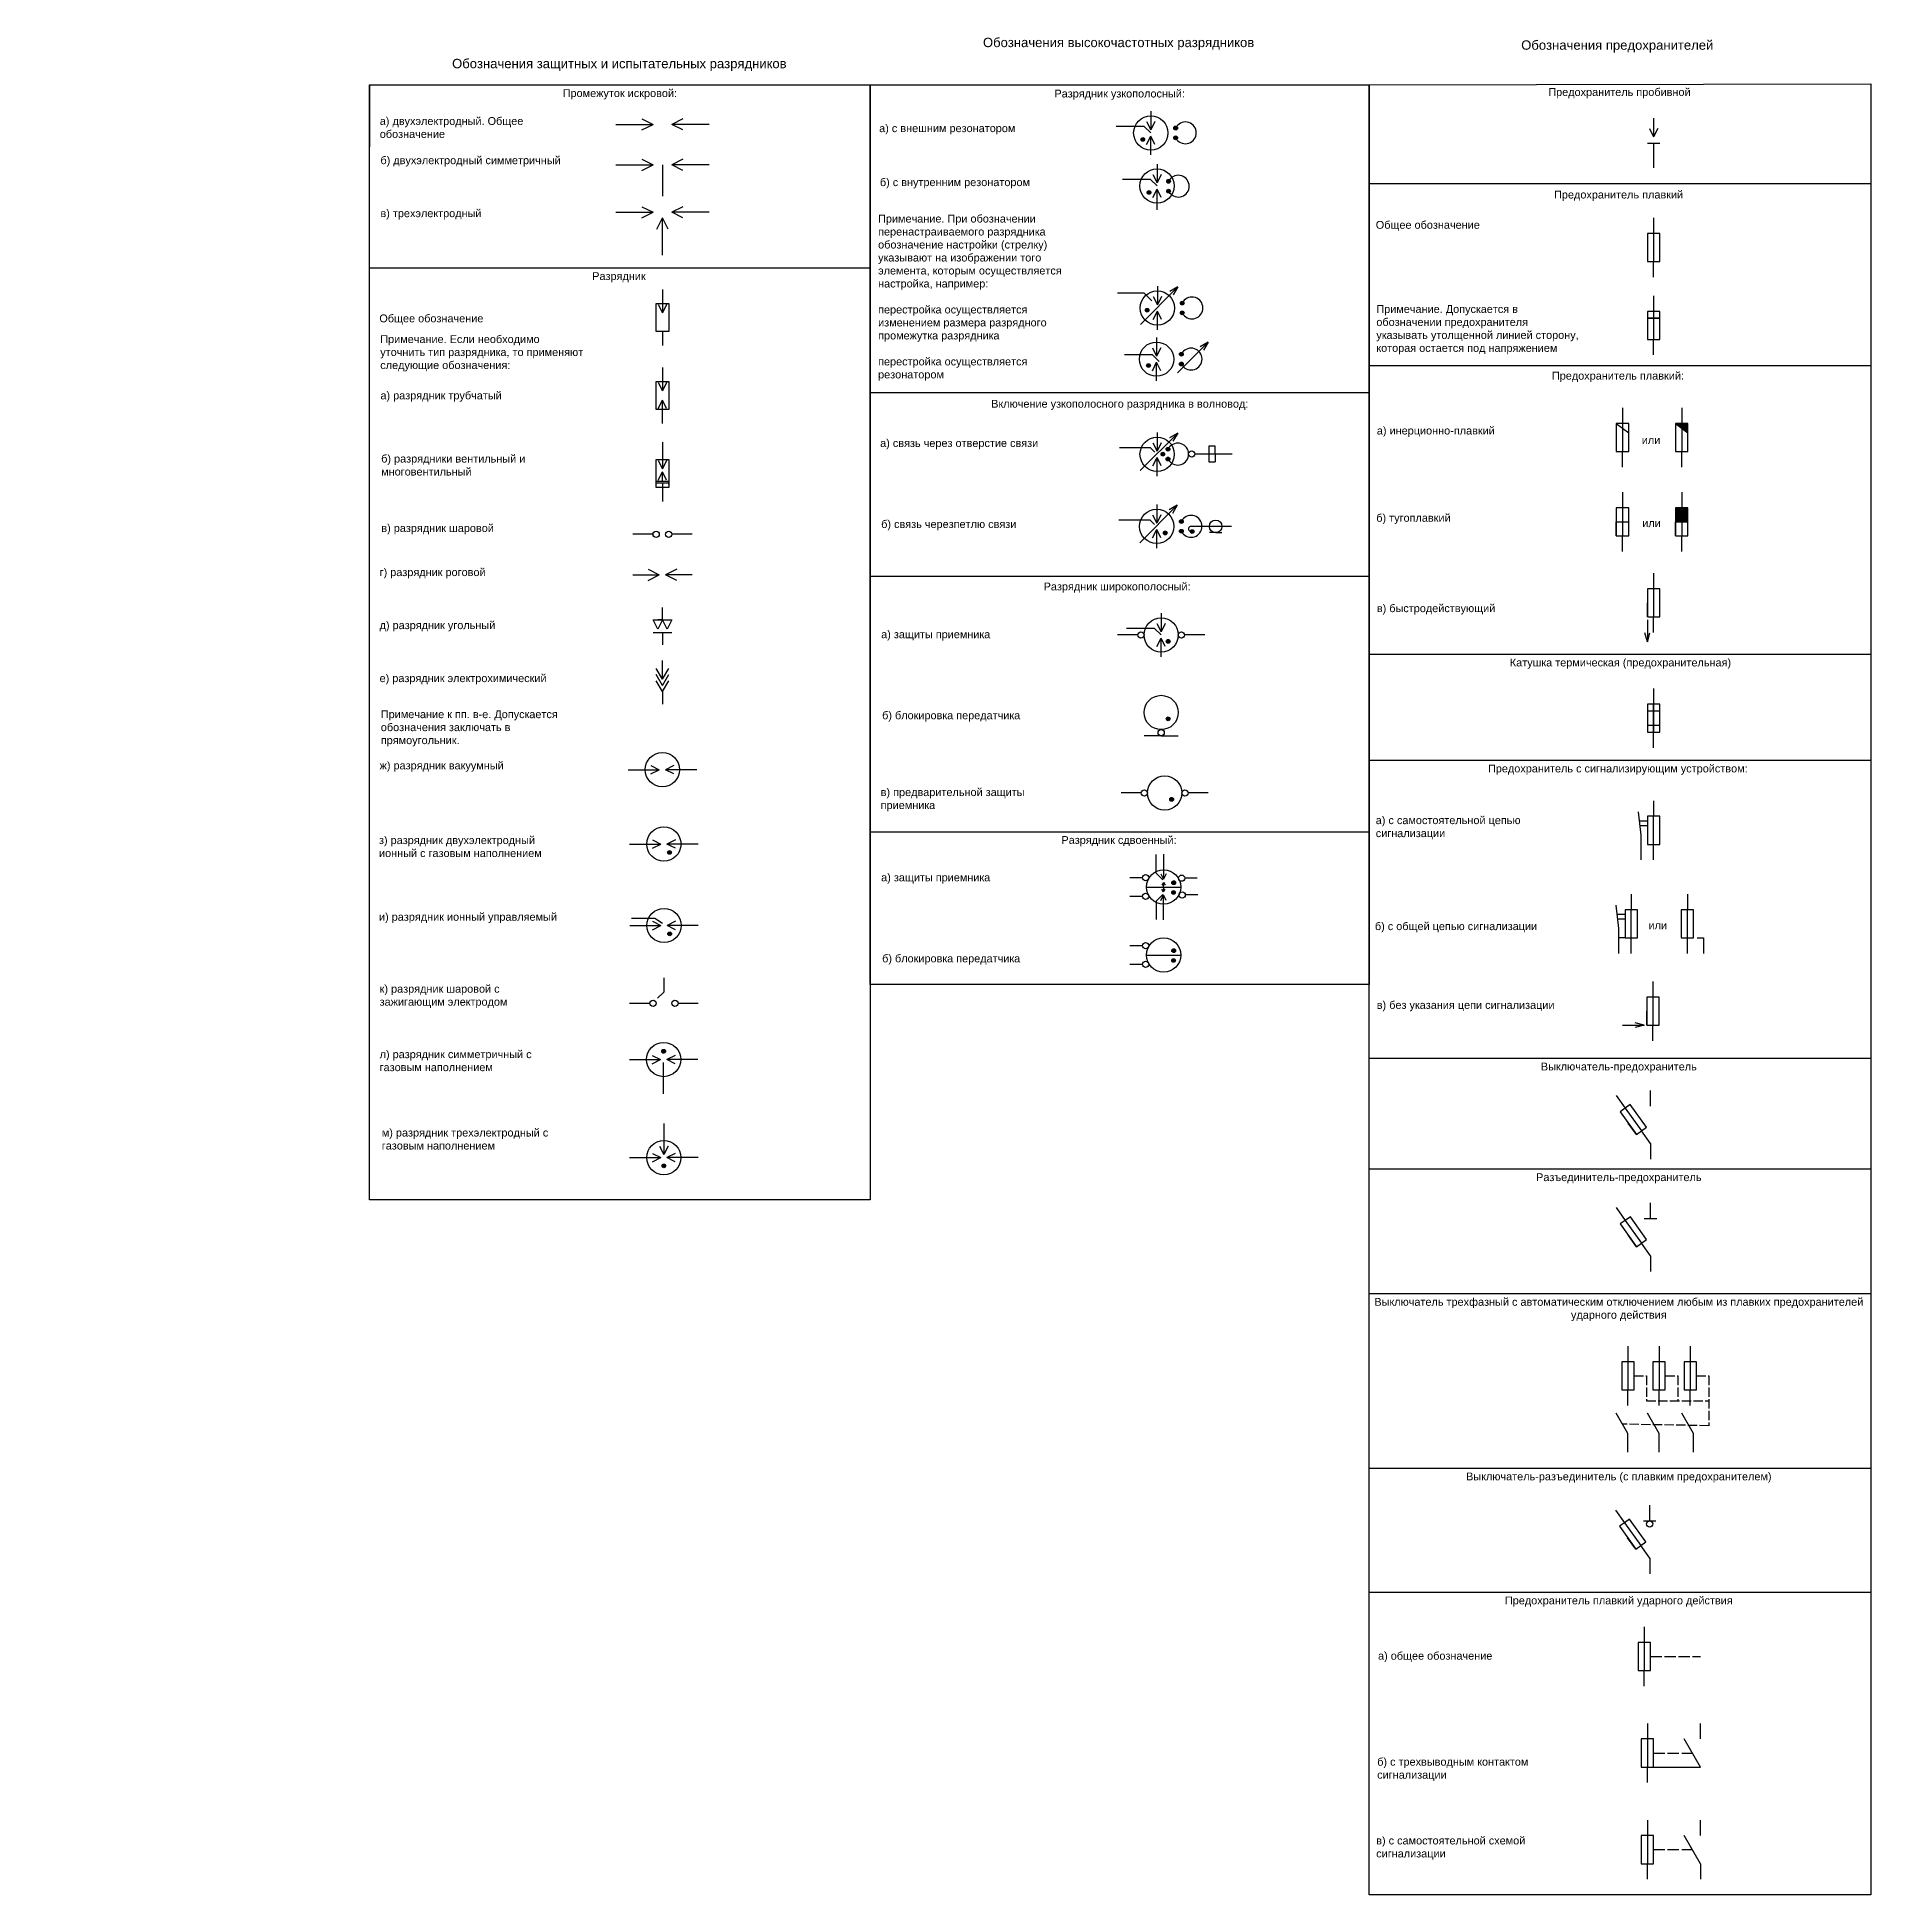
# Model space of a CAD drawing. Header units: millimetres. Extents: x 1912 to 3443, y 1498 to 2353.
# Drawn here: x 2034 to 2623, y 1498 to 2094 of the extents above; entities that cross this region are included whole.
import ezdxf

# ---------------------------------------------------------------- set-up
doc = ezdxf.new("R2010")
doc.units = ezdxf.units.MM
doc.linetypes.add('ACAD_ISO02W100', pattern=[15, 12, -3])
doc.layers.add('Пунктир', color=7, linetype='ACAD_ISO02W100')
doc.styles.get("Standard").update_dxf_attribs({"font": 'arial.ttf'})
pattern_1 = [(0, (0, -18.579), (0, 6.985), [5.08, -1.905]), (90, (0, -18.579), (-6.985, 4e-16), [5.08, -1.905])]

msp = doc.modelspace()

# ---------------------------------------------------------------- texts
at = {"attachment_point": 1}
for s, width, heights, insert, char_height in [('\\pxqc;Обозначения высокочастотных разрядников', 160.0234, [-3.9], (2301.33, 2093.77), 3), ('\\pxqc;Обозначения предохранителей', 160.0234, [-3.9], (2461.32, 2092.93), 3), ('\\pxqc;Обозначения защитных и испытательных разрядников', 160.0234, [-3.9], (2141.16, 2087), 3), ('а) двухэлектродный. Общее обозначение', 56.3975, [-6.83], (2144.31, 2068.31), 2.5), ('а) с внешним резонатором', 56.3975, [-3.28], (2304.53, 2066), 2.5), ('б) двухэлектродный симметричный', 56.3975, [-7.42], (2144.53, 2055.72), 2.5), ('б) с внутренним резонатором', 56.3975, [-3.29], (2304.76, 2048.68), 2.5), ('в) трехэлектродный', 56.3975, [-3.28], (2144.53, 2038.72), 2.5), ('Примечание. При обозначении перенастраиваемого разрядника обозначение настройки (стрелку) указывают на изображении того элемента, которым осуществляется настройка, например:\\P\\Pперестройка осуществляется изменением размера разрядного промежутка разрядника\\P\\Pперестройка осуществляется резонатором', 65.731, [-53.37], (2304.19, 2037), 2.5), ('Общее обозначение', 56.3975, [-3.07], (2463.85, 2035), 2.5), ('Общее обозначение', 56.3975, [-3.07], (2144.17, 2005), 2.5), ('Примечание. Допускается в обозначении предохранителя указывать утолщенной линией сторону, которая остается под напряжением', 65.731, [-15.75], (2464.04, 2008), 2.5), ('Примечание. Если необходимо уточнить тип разрядника, то применяют следующие обозначения:', 65.731, [-11.69], (2144.47, 1998.33), 2.5), ('а) разрядник трубчатый', 56.3975, [-3.29], (2144.53, 1980.27), 2.5), ('а) инерционно-плавкий', 56.3975, [-3.28], (2464.2, 1969), 2.5), ('а) связь через отверстие связи', 56.3975, [-3.28], (2304.85, 1965), 2.5), ('или', 6.8048, [-2.51], (2549.2, 1966), 2.5), ('б) разрядники вентильный и многовентильный', 56.3975, [-6.77], (2144.76, 1960), 2.5), ('в) разрядник шаровой', 56.3975, [-3.28], (2144.82, 1937.73), 2.5), ('б) связь черезпетлю связи', 56.3975, [-3.29], (2305.17, 1939), 2.5), ('б) тугоплавкий', 56.3975, [-3.29], (2464.02, 1941), 2.5), ('или', 6.8048, [-2.51], (2549.35, 1939.29), 2.5), ('г) разрядник роговой', 56.3975, [-3.28], (2144.27, 1923.57), 2.5), ('в) быстродействующий', 56.3975, [-3.29], (2464.2, 1912), 2.5), ('д) разрядник угольный', 56.3975, [-3.28], (2144.26, 1906.56), 2.5), ('а) защиты приемника', 56.3975, [-3.28], (2305.17, 1903.65), 2.5), ('е) разрядник электрохимический', 56.3975, [-3.28], (2144.26, 1889.56), 2.5), ('Примечание к пп. в-е. Допускается обозначения заключать в прямоугольник.', 65.731, [-11.63], (2144.65, 1878), 2.5), ('б) блокировка передатчика', 56.3975, [-3.29], (2305.48, 1877.65), 2.5), ('ж) разрядник вакуумный', 56.3975, [-3.28], (2144.26, 1861.56), 2.5), ('в) предварительной защиты приемника', 56.3975, [-7.4], (2305.02, 1853), 2.5), ('а) с самостоятельной цепью сигнализации', 56.3975, [-7.22], (2463.85, 1844), 2.5), ('з) разрядник двухэлектродный ионный с газовым наполнением', 56.3975, [-6.75], (2144.06, 1837.6), 2.5), ('а) защиты приемника', 56.3975, [-3.28], (2305.17, 1825.66), 2.5), ('и) разрядник ионный управляемый', 56.3975, [-7.44], (2144.06, 1813), 2.5), ('б) с общей цепью сигнализации', 56.3975, [-3.29], (2463.58, 1810), 2.5), ('или', 6.8048, [-2.51], (2551.35, 1810.29), 2.5), ('б) блокировка передатчика', 56.3975, [-3.29], (2305.48, 1799.66), 2.5), ('к) разрядник шаровой с зажигающим электродом', 56.3975, [-7.4], (2144.27, 1789.92), 2.5), ('в) без указания цепи сигнализации', 56.3975, [-7.24], (2464.17, 1784.73), 2.5), ('л) разрядник симметричный с газовым наполнением', 56.3975, [-6.75], (2144.27, 1768.92), 2.5), ('м) разрядник трехэлектродный с газовым наполнением', 56.3975, [-6.75], (2144.96, 1743.78), 2.5), ('а) общее обозначение', 56.3975, [-3.29], (2464.58, 1575.94), 2.5), ('б) с трехвыводным контактом сигнализации', 56.3975, [-7.24], (2464.31, 1541.94), 2.5), ('в) с самостоятельной схемой сигнализации', 56.3975, [-7.22], (2464, 1516.67), 2.5)]:
    msp.add_mtext_dynamic_manual_height_columns(s, width=width, gutter_width=12.5, heights=heights, dxfattribs=dict(at, insert=insert, char_height=char_height))
at = {"color": 242, "true_color": 0xcd2027, "char_height": 2.5, "attachment_point": 1}
for s, width, heights, insert in [('\\pxqc;Промежуток искровой:', 160.687, [-3.23], (2141, 2077.25)), ('\\pxqc;Разрядник узкополосный:', 160, [-3.23], (2301.69, 2077.12)), ('\\pxqc;Предохранитель пробивной', 160, [-3.25], (2462.03, 2077.61)), ('\\pxqc;Предохранитель плавкий', 160, [-3.19], (2461.76, 2044.71)), ('\\pxqc;Разрядник', 160.687, [-3.19], (2140.7, 2018.56)), ('\\pxqc;Предохранитель плавкий:', 160, [-3.19], (2461.55, 1986.61)), ('\\pxqc;Включение узкополосного разрядника в волновод:', 160, [-3.23], (2301.73, 1977.61)), ('\\pxqc;Разрядник широкополосный:', 160, [-3.19], (2300.87, 1918.98)), ('\\pxqc;Катушка термическая (предохранительная)', 160, [-3.28], (2462.36, 1894.59)), ('\\pxqc;Предохранитель с сигнализирующим устройством:', 160, [-3.23], (2461.51, 1860.59)), ('\\pxqc;Разрядник сдвоенный:', 160, [-3.19], (2301.48, 1837.66)), ('\\pxqc;Выключатель-предохранитель', 160, [-3.19], (2461.83, 1764.98)), ('\\pxqc;Разъединитель-предохранитель', 160, [-3.19], (2461.83, 1729.48)), ('\\pxqc;Выключатель трехфазный с автоматическим отключением любым из плавких предохранителей ударного действия', 160, [-7.46], (2461.83, 1689.48)), ('\\pxqc;Выключатель-разъединитель (с плавким предохранителем)', 160, [-3.28], (2461.83, 1633.48)), ('\\pxqc;Предохранитель плавкий ударного действия', 160, [-3.23], (2461.83, 1593.7))]:
    msp.add_mtext_dynamic_manual_height_columns(s, width=width, gutter_width=12.5, heights=heights, dxfattribs=dict(at, insert=insert))

# ---------------------------------------------------------------- hatches: boundary and pattern name
at = {"true_color": 0x000000}
h = msp.add_hatch(color=18, dxfattribs=at)
h.dxf.hatch_style = 1
h.paths.add_polyline_path([(2399.95, 2065.33, 0.577673), (2399.05, 2064.81, 0.301784), (2399.42, 2064.26, -0.086002)])
h.paths.add_polyline_path([(2399.95, 2065.33, 0.086002), (2399.42, 2064.26, 0.536353), (2400.25, 2064.81, 0.26769)])
h.paths.add_polyline_path([(2399.43, 2062.23, 0.085826), (2399.97, 2061.16, 0.258394), (2400.25, 2061.67, 0.53055)])
h.paths.add_polyline_path([(2399.43, 2062.23, 0.30672), (2399.05, 2061.67, 0.589327), (2399.97, 2061.16, -0.085826)])
h = msp.add_hatch(color=18, dxfattribs=at)
h.dxf.hatch_style = 1
h.paths.add_polyline_path([(2389.7, 2061.16, 1), (2388.51, 2061.16, 1)])
h = msp.add_hatch(color=18, dxfattribs=at)
h.dxf.hatch_style = 1
h.paths.add_polyline_path([(2391.7, 2044.16, 1), (2390.51, 2044.16, 1)])
h = msp.add_hatch(color=18, dxfattribs=at)
h.dxf.hatch_style = 1
h.paths.add_polyline_path([(2397.67, 2048.24, 0.577673), (2396.77, 2047.72, 0.301784), (2397.14, 2047.17, -0.086002)])
h.paths.add_polyline_path([(2397.67, 2048.24, 0.086002), (2397.14, 2047.17, 0.536353), (2397.97, 2047.72, 0.26769)])
h.paths.add_polyline_path([(2397.15, 2045.14, 0.085826), (2397.69, 2044.07, 0.258394), (2397.97, 2044.58, 0.53055)])
h.paths.add_polyline_path([(2397.15, 2045.14, 0.30672), (2396.77, 2044.58, 0.589327), (2397.69, 2044.07, -0.085826)])
h = msp.add_hatch(color=18, dxfattribs=at)
h.dxf.hatch_style = 1
h.paths.add_polyline_path([(2402.06, 2009.16, 0.577673), (2401.17, 2008.65, 0.301784), (2401.53, 2008.09, -0.086002)])
h.paths.add_polyline_path([(2402.06, 2009.16, 0.086002), (2401.53, 2008.09, 0.536353), (2402.36, 2008.65, 0.26769)])
h.paths.add_polyline_path([(2401.54, 2006.06, 0.085826), (2402.08, 2005, 0.258394), (2402.36, 2005.51, 0.53055)])
h.paths.add_polyline_path([(2401.54, 2006.06, 0.30672), (2401.16, 2005.51, 0.589327), (2402.08, 2005, -0.085826)])
h = msp.add_hatch()
h.set_pattern_fill('ANGLE', color=256)
h.set_pattern_definition([(0, (-683.602, -0.808), (0, 6.985), [5.08, -1.905]), (90, (-683.602, -0.808), (-6.985, 4e-16), [5.08, -1.905])])
h.paths.add_polyline_path([(2411.65, 2011.74, -0.010761), (2411.78, 2011.51), (2412.04, 2011.51, 0.584546)])
h.paths.add_polyline_path([(2411.78, 2011.51, 0.010761), (2411.65, 2011.74, 0.262191), (2411.52, 2011.51, 0.267949), (2411.65, 2011.29)])
h.paths.add_polyline_path([(2411.78, 2011.51), (2411.65, 2011.29, 0.262191), (2411.91, 2011.29, 0.010761)])
h.paths.add_polyline_path([(2412.04, 2011.51), (2411.78, 2011.51, -0.010761), (2411.91, 2011.29, 0.273724)])
h = msp.add_hatch(color=18, dxfattribs=at)
h.dxf.hatch_style = 1
h.paths.add_polyline_path([(2391.08, 2006.37, 1), (2389.88, 2006.37, 1)])
h = msp.add_hatch(color=18, dxfattribs=at)
h.dxf.hatch_style = 1
h.paths.add_polyline_path([(2401.79, 1992.76, 0.577673), (2400.89, 1992.24, 0.301784), (2401.26, 1991.69, -0.086002)])
h.paths.add_polyline_path([(2401.79, 1992.76, 0.086002), (2401.26, 1991.69, 0.536353), (2402.09, 1992.24, 0.26769)])
h.paths.add_polyline_path([(2401.27, 1989.66, 0.085826), (2401.81, 1988.6, 0.258394), (2402.09, 1989.1, 0.53055)])
h.paths.add_polyline_path([(2401.27, 1989.66, 0.30672), (2400.89, 1989.1, 0.589327), (2401.81, 1988.6, -0.085826)])
h = msp.add_hatch(color=18, dxfattribs=at)
h.dxf.hatch_style = 1
h.paths.add_polyline_path([(2391.54, 1988.6, 1), (2390.34, 1988.6, 1)])
h = msp.add_hatch()
h.set_pattern_fill('ANGLE', color=256)
h.set_pattern_definition([(0, (-564.516, 65.4206), (0, 6.985), [5.08, -1.905]), (90, (-564.516, 65.4206), (-6.985, 4e-16), [5.08, -1.905])])
h.paths.add_polyline_path([(2412.64, 1989.21, 1), (2412.12, 1989.21, 1)])
h = msp.add_hatch(color=18, dxfattribs=at)
h.dxf.hatch_style = 1
h.paths.add_polyline_path([(2564, 1970), (2562, 1970), (2562, 1968.49), (2564, 1966.99)])
h.paths.add_polyline_path([(2562, 1970), (2560, 1970), (2562, 1968.49)])
h = msp.add_hatch(dxfattribs=at)
h.set_pattern_fill('ANGLE', color=18)
h.set_pattern_definition([(0, (20.78, -96.577), (0, 6.985), [5.08, -1.905]), (90, (20.78, -96.577), (-6.985, 4e-16), [5.08, -1.905])])
h.paths.add_polyline_path([(2037.22, 1963.74), (2035.1, 1961.62), (2035.8, 1960.91)])
h.paths.add_polyline_path([(2036.42, 1962.94), (2037.22, 1963.74), (2034.39, 1962.33), (2035.09, 1961.62)])
h = msp.add_hatch(color=18, dxfattribs=at)
h.dxf.hatch_style = 1
h.paths.add_polyline_path([(2396.17, 1960.21, 1), (2394.97, 1960.21, 1)])
h = msp.add_hatch(color=18, dxfattribs=at)
h.dxf.hatch_style = 1
h.paths.add_polyline_path([(2397.5, 1962.28, 0.577673), (2396.6, 1961.76, 0.301784), (2396.97, 1961.21, -0.086002)])
h.paths.add_polyline_path([(2397.5, 1962.28, 0.086002), (2396.97, 1961.21, 0.536353), (2397.8, 1961.76, 0.26769)])
h.paths.add_polyline_path([(2396.98, 1959.18, 0.085826), (2397.52, 1958.12, 0.258394), (2397.8, 1958.62, 0.53055)])
h.paths.add_polyline_path([(2396.98, 1959.18, 0.30672), (2396.6, 1958.62, 0.589327), (2397.52, 1958.12, -0.085826)])
h = msp.add_hatch(color=18, dxfattribs=at)
h.dxf.hatch_style = 1
h.paths.add_polyline_path([(2564, 1943), (2562, 1943), (2562, 1938.5), (2564, 1938.5)])
h.paths.add_polyline_path([(2562, 1943), (2560, 1943), (2560, 1938.5), (2562, 1938.5)])
h = msp.add_hatch(color=18, dxfattribs=at)
h.dxf.hatch_style = 1
h.paths.add_polyline_path([(2401.78, 1939.11, 0.577673), (2400.88, 1938.59, 0.301784), (2401.25, 1938.04, -0.086002)])
h.paths.add_polyline_path([(2401.78, 1939.11, 0.086002), (2401.25, 1938.04, 0.536353), (2402.08, 1938.59, 0.26769)])
h.paths.add_polyline_path([(2401.26, 1936.01, 0.085826), (2401.8, 1934.94, 0.258394), (2402.08, 1935.45, 0.53055)])
h.paths.add_polyline_path([(2401.26, 1936.01, 0.30672), (2400.88, 1935.45, 0.589327), (2401.8, 1934.94, -0.085826)])
h = msp.add_hatch(color=18, dxfattribs=at)
h.dxf.hatch_style = 1
h.paths.add_polyline_path([(2396.91, 1934.9, 1), (2395.71, 1934.9, 1)])
h = msp.add_hatch(color=18, dxfattribs=at)
h.dxf.hatch_style = 1
h.paths.add_polyline_path([(2405.56, 1935.35, 1), (2404.36, 1935.35, 1)])
h = msp.add_hatch(color=18, dxfattribs=at)
h.dxf.hatch_style = 1
h.paths.add_polyline_path([(2397.84, 1900.13, 1), (2396.64, 1900.13, 1)])
h = msp.add_hatch(color=18, dxfattribs=at)
h.dxf.hatch_style = 1
h.paths.add_polyline_path([(2397.85, 1875.27, 1), (2396.65, 1875.27, 1)])
h = msp.add_hatch(color=18, dxfattribs=at)
h.dxf.hatch_style = 1
h.paths.add_polyline_path([(2398.96, 1849.44, 1), (2397.76, 1849.44, 1)])
h = msp.add_hatch(color=18, dxfattribs=at)
h.dxf.hatch_style = 1
h.paths.add_polyline_path([(2237.87, 1832.41, 1), (2236.67, 1832.41, 1)])
h = msp.add_hatch(color=18, dxfattribs=at)
h.dxf.hatch_style = 1
h.paths.add_polyline_path([(2399.59, 1819.57, 1), (2398.39, 1819.57, 1)])
h = msp.add_hatch(color=18, dxfattribs=at)
h.dxf.hatch_style = 1
h.paths.add_polyline_path([(2399.61, 1822.71, 1), (2398.42, 1822.71, 1)])
h = msp.add_hatch(color=18, dxfattribs=at)
h.dxf.hatch_style = 1
h.paths.add_polyline_path([(2237.92, 1806.3, 1), (2236.72, 1806.3, 1)])
h = msp.add_hatch(dxfattribs=at)
h.set_pattern_fill('ANGLE', color=18)
h.set_pattern_definition([(0, (155, -257), (0, 6.985), [5.08, -1.905]), (90, (155, -257), (-6.985, 4e-16), [5.08, -1.905])])
h.paths.add_polyline_path([(2171.44, 1803.31), (2169.32, 1801.19), (2170.02, 1800.48)])
h.paths.add_polyline_path([(2170.64, 1802.52), (2171.44, 1803.31), (2168.61, 1801.9), (2169.31, 1801.2)])
h = msp.add_hatch(color=18, dxfattribs=at)
h.dxf.hatch_style = 1
h.paths.add_polyline_path([(2399.62, 1800.9, 1), (2398.42, 1800.9, 1)])
h = msp.add_hatch(color=18, dxfattribs=at)
h.dxf.hatch_style = 1
h.paths.add_polyline_path([(2399.59, 1797.76, 1), (2398.39, 1797.76, 1)])
h = msp.add_hatch(dxfattribs=at)
h.set_pattern_fill('ANGLE', color=18)
h.set_pattern_definition([(0, (154.978, -270.92), (0, 6.985), [5.08, -1.905]), (90, (154.978, -270.92), (-6.985, 4e-16), [5.08, -1.905])])
h.paths.add_polyline_path([(2171.42, 1789.39), (2169.3, 1787.27), (2170, 1786.56)])
h.paths.add_polyline_path([(2170.62, 1788.6), (2171.42, 1789.39), (2168.59, 1787.98), (2169.29, 1787.28)])
h = msp.add_hatch(color=18, dxfattribs=at)
h.dxf.hatch_style = 1
h.paths.add_polyline_path([(2235.99, 1768.62, 1), (2234.79, 1768.62, 1)])
h = msp.add_hatch(color=18, dxfattribs=at)
h.dxf.hatch_style = 1
h.paths.add_polyline_path([(2236.05, 1731.86, 1), (2234.85, 1731.86, 1)])
h = msp.add_hatch()
h.set_pattern_fill('ANGLE', color=256)
h.set_pattern_definition(pattern_1)
h.paths.add_polyline_path([(2183.27, 1676.28, -0.010761), (2183.41, 1676.06), (2183.67, 1676.06, 0.584546)])
h.paths.add_polyline_path([(2183.27, 1676.28, 0.262191), (2183.15, 1676.06, 0.267949), (2183.28, 1675.83), (2183.41, 1676.06, 0.010761)])
h.paths.add_polyline_path([(2183.41, 1676.06), (2183.28, 1675.83, 0.262191), (2183.53, 1675.83, 0.010761)])
h.paths.add_polyline_path([(2183.67, 1676.06), (2183.41, 1676.06, -0.010761), (2183.53, 1675.83, 0.273724)])
h.paths.add_polyline_path([(2203.89, 1676.31, 0.13713), (2203.75, 1676.28, -0.010761), (2203.89, 1676.06)])
h.paths.add_polyline_path([(2203.75, 1676.28, 0.262191), (2203.63, 1676.06, 0.267949), (2203.76, 1675.83), (2203.89, 1676.06, 0.010761)])
h.paths.add_polyline_path([(2203.89, 1676.06), (2203.76, 1675.83, 0.262191), (2204.01, 1675.83, 0.010761)])
h.paths.add_polyline_path([(2203.89, 1676.31), (2203.89, 1676.06, -0.010761), (2204.01, 1675.83, 0.273724), (2204.15, 1676.06, 0.414214)])
h = msp.add_hatch()
h.set_pattern_fill('ANGLE', color=256)
h.set_pattern_definition(pattern_1)
h.paths.add_polyline_path([(2155.27, 1643.04), (2155.01, 1643.04, -0.010761), (2155, 1642.79, 0.420531)])
h.paths.add_polyline_path([(2155, 1643.3, -0.010761), (2155.01, 1643.04), (2155.27, 1643.04, 0.420531)])
h.paths.add_polyline_path([(2155, 1643.3, 0.407924), (2154.75, 1643.04, 0.407924), (2155, 1642.79, 0.021524)])

# ---------------------------------------------------------------- linework, layer by layer
for p, q in [((2141, 2078.72), (2141, 2072.47)), ((2141, 2072.47), (2141, 2058.83)), ((2391.68, 2070.22), (2391.68, 2064.22)), ((2220, 2066), (2232, 2066)), ((2228.42, 2067.79), (2232, 2066)), ((2228.42, 2064.21), (2232, 2066)), ((2241.58, 2067.79), (2238, 2066)), ((2250, 2066), (2238, 2066)), ((2241.58, 2064.21), (2238, 2066)), ((2389.56, 2065.34), (2380.56, 2065.34)), ((2391.68, 2063.22), (2389.56, 2065.34)), ((2390.34, 2066.9), (2391.68, 2064.22)), ((2390.34, 2059.54), (2391.68, 2062.22)), ((2393.02, 2066.9), (2391.68, 2064.22)), ((2393.02, 2059.54), (2391.68, 2062.22)), ((2391.68, 2056.22), (2391.68, 2062.22)), ((2551.66, 2064.68), (2553, 2062)), ((2553, 2068), (2553, 2062)), ((2554.34, 2064.68), (2553, 2062)), ((2551, 2060), (2555, 2060)), ((2553, 2060), (2553, 2052)), ((2220, 2053), (2232, 2053)), ((2228.42, 2054.79), (2232, 2053)), ((2228.42, 2051.21), (2232, 2053)), ((2235, 2053), (2235, 2043)), ((2241.58, 2054.79), (2238, 2053)), ((2250, 2053), (2238, 2053)), ((2241.58, 2051.21), (2238, 2053)), ((2393.68, 2053.22), (2393.68, 2047.22)), ((2391.56, 2048.34), (2382.56, 2048.34)), ((2393.68, 2046.22), (2391.56, 2048.34)), ((2392.34, 2049.9), (2393.68, 2047.22)), ((2392.34, 2042.54), (2393.68, 2045.22)), ((2395.02, 2049.9), (2393.68, 2047.22)), ((2395.02, 2042.54), (2393.68, 2045.22)), ((2393.68, 2038.61), (2393.68, 2044.61)), ((2461.69, 2047), (2622.69, 2047)), ((2228.42, 2039.58), (2232, 2037.79)), ((2241.58, 2039.58), (2238, 2037.79)), ((2220, 2037.79), (2232, 2037.79)), ((2228.42, 2036), (2232, 2037.79)), ((2233.21, 2032.42), (2235, 2036)), ((2235, 2024), (2235, 2036)), ((2236.79, 2032.42), (2235, 2036)), ((2250, 2037.79), (2238, 2037.79)), ((2241.58, 2036), (2238, 2037.79)), ((2553, 2036), (2553, 2031)), ((2553, 2031), (2551, 2031)), ((2551, 2031), (2551, 2022)), ((2555, 2031), (2553, 2031)), ((2553, 2031), (2553, 2022)), ((2555, 2022), (2555, 2031)), ((2551, 2022), (2553, 2022)), ((2553, 2017), (2553, 2022)), ((2553, 2022), (2555, 2022)), ((2141, 2020), (2301.69, 2020)), ((2233, 2008.5), (2235, 2008.5)), ((2233, 1999.5), (2233, 2008.5)), ((2235, 2013), (2235, 2005.5)), ((2235, 2008.5), (2237, 2008.5)), ((2237, 2008.5), (2237, 1999.5)), ((2389.5, 2011.87), (2381, 2011.87)), ((2388.37, 2001.82), (2400.39, 2013.84)), ((2391.97, 2009.4), (2389.5, 2011.87)), ((2392.45, 2010.74), (2393.79, 2008.06)), ((2393.79, 2014.06), (2393.79, 2008.06)), ((2395.14, 2010.74), (2393.79, 2008.06)), ((2400.39, 2013.84), (2397.79, 2012.34)), ((2400.39, 2013.84), (2398.89, 2011.25)), ((2553, 2011), (2553, 2006)), ((2233.66, 2008.18), (2235, 2005.5)), ((2236.34, 2008.18), (2235, 2005.5)), ((2392.45, 2003.37), (2393.79, 2006.06)), ((2395.14, 2003.37), (2393.79, 2006.06)), ((2393.79, 2000.06), (2393.79, 2006.06)), ((2553, 2006), (2551, 2006)), ((2551, 2006), (2551, 1997)), ((2555, 2006), (2553, 2006)), ((2553, 2006), (2553, 1997)), ((2555, 1997), (2555, 2006)), ((2237, 1999.5), (2233, 1999.5)), ((2235, 1999.5), (2235, 1995)), ((2393.52, 1997.66), (2393.52, 1991.66)), ((2551, 1997), (2553, 1997)), ((2553, 1992), (2553, 1997)), ((2553, 1997), (2555, 1997)), ((2392.19, 1992.01), (2383.19, 1992.01)), ((2392.18, 1994.34), (2393.52, 1991.66)), ((2394.31, 1989.88), (2392.19, 1992.01)), ((2394.86, 1994.34), (2393.52, 1991.66)), ((2400.21, 1986.25), (2410.11, 1996.15)), ((2410.11, 1996.15), (2407.51, 1994.65)), ((2410.11, 1996.15), (2408.61, 1993.55)), ((2235, 1988), (2235, 1980.5)), ((2392.18, 1986.97), (2393.52, 1989.66)), ((2394.86, 1986.97), (2393.52, 1989.66)), ((2393.52, 1983.66), (2393.52, 1989.66)), ((2461.69, 1988.58), (2622.69, 1988.58)), ((2233, 1983.5), (2235, 1983.5)), ((2233, 1974.5), (2233, 1983.5)), ((2233, 1983.5), (2237, 1983.5)), ((2233.66, 1983.18), (2235, 1980.5)), ((2235, 1983.5), (2237, 1983.5)), ((2236.34, 1983.18), (2235, 1980.5)), ((2237, 1983.5), (2237, 1974.5)), ((2301.69, 1980), (2461.69, 1980)), ((2237, 1974.5), (2233, 1974.5)), ((2235, 1974.5), (2233, 1974.5)), ((2233.66, 1974.82), (2235, 1977.5)), ((2235, 1970), (2235, 1977.5)), ((2236.34, 1974.82), (2235, 1977.5)), ((2237, 1974.5), (2235, 1974.5)), ((2543, 1975), (2543, 1970)), ((2562, 1975), (2562, 1970)), ((2388.28, 1954.94), (2400.3, 1966.96)), ((2393.71, 1967.17), (2393.71, 1961.17)), ((2400.3, 1966.96), (2397.71, 1965.46)), ((2400.3, 1966.96), (2398.8, 1964.36)), ((2543, 1970), (2541, 1970)), ((2541, 1970), (2541, 1961)), ((2541, 1970), (2544.99, 1966.99)), ((2545, 1970), (2543, 1970)), ((2543, 1970), (2543, 1961)), ((2545, 1961), (2545, 1970)), ((2562, 1970), (2560, 1970)), ((2560, 1970), (2560, 1961)), ((2564, 1970), (2562, 1970)), ((2562, 1970), (2562, 1961)), ((2564, 1961), (2564, 1970)), ((2235, 1964), (2235, 1955.5)), ((2391.59, 1962.22), (2381.59, 1962.22)), ((2393, 1960.81), (2391.59, 1962.22)), ((2392.37, 1963.86), (2393.71, 1961.17)), ((2395.05, 1963.86), (2393.71, 1961.17)), ((2412.32, 1962.71), (2410.32, 1962.71)), ((2410.32, 1962.71), (2410.32, 1957.71)), ((2412.32, 1960.21), (2412.32, 1962.71)), ((2541, 1961), (2543, 1961)), ((2543, 1956), (2543, 1961)), ((2543, 1961), (2545, 1961)), ((2560, 1961), (2562, 1961)), ((2562, 1956), (2562, 1961)), ((2562, 1961), (2564, 1961)), ((2233, 1958.5), (2235, 1958.5)), ((2233, 1949.5), (2233, 1958.5)), ((2233, 1958.5), (2237, 1958.5)), ((2233.66, 1958.18), (2235, 1955.5)), ((2235, 1958.5), (2237, 1958.5)), ((2236.34, 1958.18), (2235, 1955.5)), ((2237, 1958.5), (2237, 1949.5)), ((2392.37, 1956.49), (2393.71, 1959.17)), ((2395.05, 1956.49), (2393.71, 1959.17)), ((2393.71, 1953.17), (2393.71, 1959.17)), ((2417.82, 1960.21), (2405.82, 1960.21)), ((2410.32, 1957.71), (2412.32, 1957.71)), ((2417.82, 1960.21), (2412.32, 1960.21)), ((2412.32, 1960.21), (2412.32, 1957.71)), ((2233, 1951.5), (2237, 1951.5)), ((2233, 1951), (2237, 1951)), ((2233, 1950.5), (2233, 1951)), ((2235, 1949.5), (2233, 1949.5)), ((2233.66, 1951.82), (2235, 1954.5)), ((2236.34, 1951.82), (2235, 1954.5)), ((2235, 1951.5), (2235, 1954.5)), ((2235, 1951), (2235, 1945)), ((2235, 1950.5), (2235, 1945.5)), ((2237, 1949.5), (2235, 1949.5)), ((2237, 1950.5), (2237, 1951)), ((2388.17, 1931.76), (2400.19, 1943.79)), ((2393.59, 1944), (2393.59, 1938)), ((2400.19, 1943.79), (2397.59, 1942.29)), ((2400.19, 1943.79), (2398.69, 1941.19)), ((2543, 1943), (2541, 1943)), ((2541, 1943), (2541, 1934)), ((2543, 1948), (2543, 1943)), ((2545, 1943), (2543, 1943)), ((2543, 1943), (2543, 1934)), ((2545, 1934), (2545, 1943)), ((2562, 1943), (2560, 1943)), ((2560, 1943), (2560, 1934)), ((2562, 1948), (2562, 1943)), ((2564, 1943), (2562, 1943)), ((2562, 1943), (2562, 1934)), ((2564, 1934), (2564, 1943)), ((2391.47, 1939.05), (2381.47, 1939.05)), ((2392.89, 1937.63), (2391.47, 1939.05)), ((2392.25, 1940.68), (2393.59, 1938)), ((2394.93, 1940.68), (2393.59, 1938)), ((2417.6, 1937.03), (2404.6, 1937.03)), ((2541, 1934), (2541, 1938.5)), ((2541, 1938.5), (2545, 1938.5)), ((2560, 1934), (2560, 1938.5)), ((2560, 1938.5), (2564, 1938.5)), ((2232, 1934.5), (2225.5, 1934.5)), ((2244.5, 1934.5), (2238, 1934.5)), ((2392.25, 1933.32), (2393.59, 1936)), ((2394.93, 1933.32), (2393.59, 1936)), ((2393.59, 1930), (2393.59, 1936)), ((2412.51, 1935.03), (2410.51, 1935.03)), ((2412.51, 1935.03), (2414.51, 1935.03)), ((2541, 1934), (2543, 1934)), ((2543, 1929), (2543, 1934)), ((2543, 1934), (2545, 1934)), ((2560, 1934), (2562, 1934)), ((2562, 1929), (2562, 1934)), ((2562, 1934), (2564, 1934)), ((2225.5, 1921.5), (2234, 1921.5)), ((2230.42, 1923.29), (2234, 1921.5)), ((2230.42, 1919.71), (2234, 1921.5)), ((2239.58, 1923.29), (2236, 1921.5)), ((2244.5, 1921.5), (2236, 1921.5)), ((2239.58, 1919.71), (2236, 1921.5)), ((2301.69, 1921), (2461.69, 1921)), ((2553, 1922), (2553, 1917)), ((2553, 1917), (2551, 1917)), ((2551, 1917), (2551, 1908)), ((2555, 1917), (2553, 1917)), ((2553, 1917), (2553, 1908)), ((2555, 1908), (2555, 1917)), ((2235, 1907), (2235, 1911)), ((2395, 1909.18), (2395, 1903.18)), ((2551, 1908), (2551, 1912.5)), ((2551, 1908), (2553, 1908)), ((2553, 1903), (2553, 1908)), ((2553, 1908), (2555, 1908)), ((2232, 1907), (2235, 1907)), ((2233.5, 1904), (2232, 1907)), ((2232, 1903), (2238, 1903)), ((2235, 1907), (2233.5, 1904)), ((2235, 1907), (2233.5, 1907)), ((2235, 1907), (2238, 1907)), ((2236.5, 1904), (2235, 1907)), ((2235, 1907), (2236.5, 1907)), ((2235, 1903), (2235, 1899)), ((2238, 1907), (2236.5, 1904)), ((2387.5, 1902.18), (2381, 1902.18)), ((2392.88, 1904.31), (2383.88, 1904.31)), ((2395, 1902.18), (2392.88, 1904.31)), ((2393.66, 1905.87), (2395, 1903.18)), ((2393.66, 1898.5), (2395, 1901.18)), ((2396.34, 1905.87), (2395, 1903.18)), ((2396.34, 1898.5), (2395, 1901.18)), ((2395, 1895.18), (2395, 1901.18)), ((2409, 1902.18), (2402.5, 1902.18)), ((2551, 1900), (2550.22, 1902.9)), ((2551, 1907), (2551, 1900)), ((2551, 1900), (2551.78, 1902.9)), ((2461.69, 1896), (2622.69, 1896)), ((2235, 1888), (2233, 1891.46)), ((2235, 1886), (2233, 1889.46)), ((2235, 1888), (2235, 1894)), ((2235, 1888), (2237, 1891.46)), ((2235, 1886), (2237, 1889.46)), ((2235, 1884), (2233, 1887.46)), ((2235, 1884), (2237, 1887.46)), ((2235, 1884), (2235, 1880)), ((2553, 1885), (2553, 1880)), ((2553, 1885), (2553, 1880)), ((2553, 1880), (2551, 1880)), ((2551, 1880), (2551, 1871)), ((2553, 1880), (2551, 1880)), ((2551, 1880), (2551, 1871)), ((2555, 1877.79), (2551, 1877.79)), ((2555, 1880), (2553, 1880)), ((2553, 1880), (2553, 1871)), ((2555, 1880), (2553, 1880)), ((2553, 1871), (2553, 1880)), ((2555, 1871), (2555, 1880)), ((2555, 1871), (2555, 1880)), ((2551, 1873.21), (2555, 1873.21)), ((2395.01, 1869.82), (2389.51, 1869.82)), ((2395.01, 1869.82), (2400.51, 1869.82)), ((2551, 1871), (2553, 1871)), ((2551, 1871), (2553, 1871)), ((2553, 1866), (2553, 1871)), ((2553, 1871), (2555, 1871)), ((2553, 1866), (2553, 1871)), ((2553, 1871), (2555, 1871)), ((2231.32, 1860.31), (2234, 1858.97)), ((2238.68, 1860.31), (2236, 1858.97)), ((2461.69, 1862), (2622.69, 1862)), ((2224, 1858.97), (2234, 1858.97)), ((2231.32, 1857.63), (2234, 1858.97)), ((2246, 1858.97), (2236, 1858.97)), ((2238.68, 1857.63), (2236, 1858.97)), ((2388.62, 1851.5), (2382.12, 1851.5)), ((2410.12, 1851.5), (2403.62, 1851.5)), ((2553, 1849), (2553, 1844)), ((2549, 1838), (2548.17, 1845.45)), ((2551, 1842.5), (2548.5, 1842.5)), ((2553, 1844), (2551, 1844)), ((2551, 1844), (2551, 1835)), ((2555, 1844), (2553, 1844)), ((2553, 1835), (2553, 1844)), ((2555, 1835), (2555, 1844)), ((2231.78, 1836.43), (2234.46, 1835.09)), ((2239.15, 1836.43), (2236.46, 1835.09)), ((2301.69, 1839), (2461.69, 1839)), ((2551, 1841), (2548.67, 1841)), ((2549, 1830), (2549, 1838)), ((2224.46, 1835.09), (2234.46, 1835.09)), ((2231.78, 1833.75), (2234.46, 1835.09)), ((2246.46, 1835.09), (2236.46, 1835.09)), ((2239.15, 1833.75), (2236.46, 1835.09)), ((2393.44, 1825.79), (2393.44, 1831.74)), ((2395.77, 1831.81), (2395.77, 1823.81)), ((2551, 1835), (2553, 1835)), ((2553, 1830), (2553, 1835)), ((2553, 1835), (2555, 1835)), ((2389, 1824.31), (2385, 1824.31)), ((2395.56, 1823.66), (2393.44, 1825.79)), ((2394.87, 1825.6), (2395.77, 1823.81)), ((2396.66, 1825.6), (2395.77, 1823.81)), ((2406.6, 1824.15), (2402.6, 1824.15)), ((2389, 1818.31), (2385, 1818.31)), ((2390.27, 1821.31), (2401.27, 1821.31)), ((2395.56, 1818.95), (2393.44, 1816.83)), ((2394.87, 1817.02), (2395.77, 1818.81)), ((2395.77, 1822.81), (2395.27, 1821.94)), ((2395.77, 1819.81), (2395.27, 1820.67)), ((2395.77, 1822.31), (2395.77, 1822.81)), ((2395.77, 1822.81), (2396.27, 1821.94)), ((2395.77, 1821.31), (2395.77, 1822.31)), ((2395.77, 1821.31), (2395.77, 1819.81)), ((2395.77, 1819.81), (2396.27, 1820.67)), ((2396.66, 1817.02), (2395.77, 1818.81)), ((2395.77, 1810.81), (2395.77, 1818.81)), ((2406.75, 1818.78), (2402.75, 1818.78)), ((2545.83, 1819), (2545.83, 1814)), ((2563.83, 1819), (2563.83, 1814)), ((2393.44, 1816.83), (2393.44, 1810.87)), ((2541.83, 1808), (2541, 1815.45)), ((2543.83, 1812.5), (2541.33, 1812.5)), ((2545.83, 1814), (2543.83, 1814)), ((2543.83, 1814), (2543.83, 1805)), ((2547.83, 1814), (2545.83, 1814)), ((2545.83, 1805), (2545.83, 1814)), ((2547.83, 1805), (2547.83, 1814)), ((2563.83, 1814), (2561.83, 1814)), ((2561.83, 1814), (2561.83, 1805)), ((2565.83, 1814), (2563.83, 1814)), ((2563.83, 1805), (2563.83, 1814)), ((2565.83, 1805), (2565.83, 1814)), ((2224.51, 1808.97), (2234.51, 1808.97)), ((2232.54, 1811.25), (2225.04, 1811.25)), ((2231.82, 1810.32), (2234.51, 1808.97)), ((2231.82, 1807.63), (2234.51, 1808.97)), ((2235.03, 1809.58), (2232.54, 1811.25)), ((2239.19, 1810.32), (2236.51, 1808.97)), ((2246.51, 1808.97), (2236.51, 1808.97)), ((2239.19, 1807.63), (2236.51, 1808.97)), ((2543.83, 1811), (2541.49, 1811)), ((2541.83, 1800), (2541.83, 1808)), ((2389, 1802.5), (2385, 1802.5)), ((2543.83, 1805), (2541.83, 1805)), ((2543.83, 1805), (2545.83, 1805)), ((2545.83, 1800), (2545.83, 1805)), ((2545.83, 1805), (2547.83, 1805)), ((2561.83, 1805), (2563.83, 1805)), ((2563.83, 1800), (2563.83, 1805)), ((2563.83, 1805), (2565.83, 1805)), ((2567, 1805), (2569, 1805)), ((2569, 1805), (2569, 1800)), ((2389, 1796.5), (2385, 1796.5)), ((2390.27, 1799.5), (2401.27, 1799.5)), ((2235.59, 1787.74), (2235.59, 1792.24)), ((2552.78, 1791), (2552.78, 1786)), ((2230.98, 1783.99), (2224.48, 1783.99)), ((2233.45, 1785.64), (2235.59, 1787.74)), ((2246.5, 1783.99), (2240, 1783.99)), ((2552.78, 1786), (2550.78, 1786)), ((2550.78, 1786), (2550.78, 1777)), ((2554.78, 1786), (2552.78, 1786)), ((2552.78, 1786), (2552.78, 1777)), ((2554.78, 1777), (2554.78, 1786)), ((2543, 1777), (2550, 1777)), ((2550, 1777), (2547.1, 1777.78)), ((2550, 1777), (2547.1, 1776.22)), ((2550.78, 1777), (2550.78, 1781.5)), ((2550.78, 1777), (2552.78, 1777)), ((2552.78, 1772), (2552.78, 1777)), ((2552.78, 1777), (2554.78, 1777)), ((2224.39, 1765.98), (2234.39, 1765.98)), ((2231.71, 1767.32), (2234.39, 1765.98)), ((2231.71, 1764.64), (2234.39, 1765.98)), ((2235.39, 1754.98), (2235.39, 1764.98)), ((2239.07, 1767.32), (2236.39, 1765.98)), ((2246.39, 1765.98), (2236.39, 1765.98)), ((2239.07, 1764.64), (2236.39, 1765.98)), ((2461.69, 1766.39), (2622.69, 1766.39)), ((2540.96, 1754.46), (2543.86, 1750.39)), ((2552, 1751), (2552, 1756)), ((2543.86, 1750.39), (2542.24, 1749.23)), ((2542.24, 1749.23), (2547.47, 1741.91)), ((2545.49, 1751.55), (2543.86, 1750.39)), ((2543.86, 1750.39), (2549.09, 1743.07)), ((2550.72, 1744.23), (2545.49, 1751.55)), ((2235.45, 1745.5), (2235.45, 1735.5)), ((2547.47, 1741.91), (2544.85, 1745.57)), ((2547.47, 1741.91), (2549.09, 1743.07)), ((2549.09, 1743.07), (2550.72, 1744.23)), ((2552, 1739), (2549.09, 1743.07)), ((2224.45, 1734.5), (2234.45, 1734.5)), ((2231.77, 1735.84), (2234.45, 1734.5)), ((2231.77, 1733.16), (2234.45, 1734.5)), ((2234.11, 1738.18), (2235.45, 1735.5)), ((2236.79, 1738.18), (2235.45, 1735.5)), ((2239.13, 1735.84), (2236.45, 1734.5)), ((2246.45, 1734.5), (2236.45, 1734.5)), ((2239.13, 1733.16), (2236.45, 1734.5)), ((2552, 1739), (2552, 1734)), ((2461.69, 1730.89), (2622.69, 1730.89)), ((2541, 1718.46), (2543.91, 1714.39)), ((2552.04, 1715), (2552.04, 1720)), ((2543.91, 1714.39), (2542.28, 1713.23)), ((2542.28, 1713.23), (2547.51, 1705.91)), ((2545.53, 1715.55), (2543.91, 1714.39)), ((2543.91, 1714.39), (2549.14, 1707.07)), ((2550.76, 1708.23), (2545.53, 1715.55)), ((2550, 1715), (2554, 1715)), ((2547.51, 1705.91), (2544.89, 1709.57)), ((2547.51, 1705.91), (2549.14, 1707.07)), ((2549.14, 1707.07), (2550.76, 1708.23)), ((2552.04, 1703), (2549.14, 1707.07)), ((2552.04, 1703), (2552.04, 1698)), ((2461.69, 1690.89), (2622.69, 1690.89)), ((2544.75, 1669), (2542.75, 1669)), ((2542.75, 1669), (2542.75, 1660)), ((2544.75, 1674), (2544.75, 1669)), ((2546.75, 1669), (2544.75, 1669)), ((2544.75, 1669), (2544.75, 1660)), ((2546.75, 1660), (2546.75, 1669)), ((2554.75, 1669), (2552.75, 1669)), ((2552.75, 1669), (2552.75, 1660)), ((2554.75, 1674), (2554.75, 1669)), ((2556.75, 1669), (2554.75, 1669)), ((2554.75, 1669), (2554.75, 1660)), ((2556.75, 1660), (2556.75, 1669)), ((2564.75, 1669), (2562.75, 1669)), ((2562.75, 1669), (2562.75, 1660)), ((2564.75, 1674), (2564.75, 1669)), ((2566.75, 1669), (2564.75, 1669)), ((2564.75, 1669), (2564.75, 1660)), ((2566.75, 1660), (2566.75, 1669)), ((2546.75, 1660), (2546.75, 1664.5)), ((2556.75, 1660), (2556.75, 1664.5)), ((2566.75, 1660), (2566.75, 1664.5)), ((2542.75, 1660), (2544.75, 1660)), ((2544.75, 1655), (2544.75, 1660)), ((2544.75, 1660), (2546.75, 1660)), ((2552.75, 1660), (2554.75, 1660)), ((2554.75, 1655), (2554.75, 1660)), ((2554.75, 1660), (2556.75, 1660)), ((2562.75, 1660), (2564.75, 1660)), ((2564.75, 1655), (2564.75, 1660)), ((2564.75, 1660), (2566.75, 1660)), ((2544.75, 1646), (2541, 1652.5)), ((2554.75, 1646), (2551, 1652.5)), ((2565.75, 1646), (2562, 1652.5)), ((2544.75, 1640), (2544.75, 1646)), ((2554.75, 1640), (2554.75, 1646)), ((2565.75, 1640), (2565.75, 1646)), ((2461.69, 1634.89), (2622.69, 1634.89)), ((2540.75, 1621.46), (2543.66, 1617.39)), ((2551.79, 1618), (2551.79, 1623)), ((2543.66, 1617.39), (2542.03, 1616.23)), ((2542.03, 1616.23), (2547.26, 1608.91)), ((2545.28, 1618.55), (2543.66, 1617.39)), ((2543.66, 1617.39), (2548.89, 1610.07)), ((2550.51, 1611.23), (2545.28, 1618.55)), ((2549.75, 1618), (2553.75, 1618)), ((2547.26, 1608.91), (2544.64, 1612.57)), ((2547.26, 1608.91), (2548.89, 1610.07)), ((2548.89, 1610.07), (2550.51, 1611.23)), ((2551.79, 1606), (2548.89, 1610.07)), ((2551.79, 1606), (2551.79, 1601)), ((2461.69, 1595.11), (2622.69, 1595.11)), ((2550, 1584), (2550, 1579)), ((2550, 1579), (2548, 1579)), ((2548, 1579), (2548, 1570)), ((2552, 1579), (2550, 1579)), ((2550, 1579), (2550, 1570)), ((2552, 1570), (2552, 1579)), ((2552, 1570), (2552, 1574.5)), ((2548, 1570), (2550, 1570)), ((2550, 1565), (2550, 1570)), ((2550, 1570), (2552, 1570)), ((2551, 1553), (2551, 1548)), ((2568, 1548), (2568, 1553)), ((2551, 1548), (2549, 1548)), ((2549, 1548), (2549, 1539)), ((2553, 1548), (2551, 1548)), ((2551, 1548), (2551, 1539)), ((2553, 1539), (2553, 1548)), ((2568, 1539), (2562.75, 1548.09)), ((2549, 1539), (2551, 1539)), ((2551, 1534), (2551, 1539)), ((2551, 1539), (2553, 1539)), ((2553, 1539), (2553, 1543.5)), ((2553, 1539), (2568, 1539)), ((2551, 1522), (2551, 1517)), ((2568, 1517), (2568, 1522)), ((2551, 1517), (2549, 1517)), ((2549, 1517), (2549, 1508)), ((2553, 1517), (2551, 1517)), ((2551, 1517), (2551, 1508)), ((2553, 1508), (2553, 1517)), ((2568, 1508), (2562.75, 1517.09)), ((2549, 1508), (2551, 1508)), ((2551, 1503), (2551, 1508)), ((2551, 1508), (2553, 1508)), ((2553, 1508), (2553, 1512.5)), ((2568, 1508), (2568, 1503))]:
    msp.add_line(p, q)
at = {"lineweight": 35}
msp.add_line((2555, 2003.79), (2551, 2003.79), dxfattribs=at)
at = {"lineweight": 25}
msp.add_line((2560, 1970), (2563.99, 1966.99), dxfattribs=at)
for points in [[(2141, 2078.72), (2301.69, 2078.72), (2301.69, 1721), (2141, 1721)], [(2301.69, 2078.72), (2461.69, 2078.72), (2461.69, 1790), (2301.69, 1790)], [(2461.69, 2078.72), (2622.69, 2079), (2622.69, 1498), (2461.69, 1498)]]:
    msp.add_lwpolyline(points, close=True)
for centre, radius in [((2391.68, 2063.22), 5.5), ((2391.68, 2063.22), 5.5), ((2399.65, 2064.81), 0.599), ((2399.65, 2061.67), 0.599), ((2389.1, 2061.16), 0.599), ((2393.68, 2046.22), 5.5), ((2393.68, 2046.22), 5.5), ((2391.1, 2044.16), 0.599), ((2397.37, 2047.72), 0.599), ((2397.37, 2044.58), 0.599), ((2393.79, 2007.06), 5.5), ((2393.79, 2007.06), 5.5), ((2401.76, 2008.65), 0.599), ((2390.48, 2006.37), 0.599), ((2401.76, 2005.51), 0.599), ((2393.52, 1990.66), 5.5), ((2393.52, 1990.66), 5.5), ((2401.49, 1992.24), 0.599), ((2390.94, 1988.6), 0.599), ((2401.49, 1989.1), 0.599), ((2393.71, 1960.17), 5.5), ((2393.71, 1960.17), 5.5), ((2395.57, 1960.21), 0.599), ((2397.2, 1961.76), 0.599), ((2404.82, 1960.21), 1), ((2397.2, 1958.62), 0.599), ((2393.59, 1937), 5.5), ((2393.59, 1937), 5.5), ((2401.48, 1938.59), 0.599), ((2412.51, 1937.03), 2), ((2233, 1934.5), 1), ((2237, 1934.5), 1), ((2396.31, 1934.9), 0.599), ((2401.48, 1935.45), 0.599), ((2404.96, 1935.35), 0.599), ((2395, 1902.18), 5.5), ((2395, 1902.18), 5.5), ((2388.5, 1902.18), 1), ((2401.5, 1902.18), 1), ((2397.24, 1900.13), 0.599), ((2395.01, 1877.32), 5.5), ((2395.01, 1870.82), 1), ((2397.25, 1875.27), 0.599), ((2235, 1858.97), 5.5), ((2396.12, 1851.5), 5.5), ((2396.12, 1851.5), 5.5), ((2389.62, 1851.5), 1), ((2398.36, 1849.44), 0.599), ((2402.62, 1851.5), 1), ((2235.46, 1835.09), 5.5), ((2237.27, 1832.41), 0.599), ((2390, 1824.31), 1), ((2395.77, 1821.31), 5.5), ((2395.77, 1821.31), 5.5), ((2401.6, 1824.15), 1), ((2390, 1818.31), 1), ((2398.99, 1819.57), 0.599), ((2399.02, 1822.71), 0.599), ((2401.75, 1818.78), 1), ((2235.51, 1808.97), 5.5), ((2237.32, 1806.3), 0.599), ((2390, 1802.5), 1), ((2395.77, 1799.5), 5.5), ((2399.02, 1800.9), 0.599), ((2390, 1796.5), 1), ((2398.99, 1797.76), 0.599), ((2231.98, 1783.99), 1), ((2239, 1783.99), 1), ((2235.39, 1765.98), 5.5), ((2235.39, 1768.62), 0.599), ((2235.45, 1734.5), 5.5), ((2235.45, 1731.86), 0.599), ((2551.75, 1617), 1)]:
    msp.add_circle(centre, radius)
for centre, radius, start, end in [((2402.77, 2063.26), 3.5, 216.73126, 143.72734), ((2400.5, 2046.17), 3.5, 216.73126, 143.72734), ((2404.89, 2007.09), 3.5, 216.73126, 143.72734), ((2404.61, 1990.69), 3.5, 216.73126, 143.72734), ((2400.32, 1960.21), 3.5, 216.73126, 143.72734), ((2404.6, 1937.03), 3.5, 216.73126, 143.72734), ((2404.58, 1936.22), 0.811, 88.34571, 255.17425)]:
    msp.add_arc(centre, radius, start, end)
at = {"layer": 'Пунктир', "ltscale": 0.25}
for p, q in [((2546.75, 1664.5), (2550.75, 1664.5)), ((2550.75, 1664.5), (2550.75, 1656.5)), ((2556.75, 1664.5), (2560.75, 1664.5)), ((2560.75, 1664.5), (2560.75, 1656.5)), ((2566.75, 1664.5), (2570.75, 1664.5)), ((2570.75, 1664.5), (2570.75, 1648.5)), ((2550.75, 1656.5), (2570.75, 1656.5)), ((2570.75, 1648.5), (2543.02, 1649))]:
    msp.add_line(p, q, dxfattribs=at)
at = {"layer": 'Пунктир', "ltscale": 0.3}
for p, q in [((2552, 1574.5), (2568, 1574.5)), ((2553, 1543.5), (2565.4, 1543.5)), ((2553, 1512.5), (2565.4, 1512.5))]:
    msp.add_line(p, q, dxfattribs=at)

msp.set_redraw_order([(e.dxf.handle, doc.entitydb.next_handle()) for e in msp.query("TEXT MTEXT ATTDEF DIMENSION ARC_DIMENSION")])  # texts and dimensions are drawn at this point

doc.saveas('drawing.dxf')
